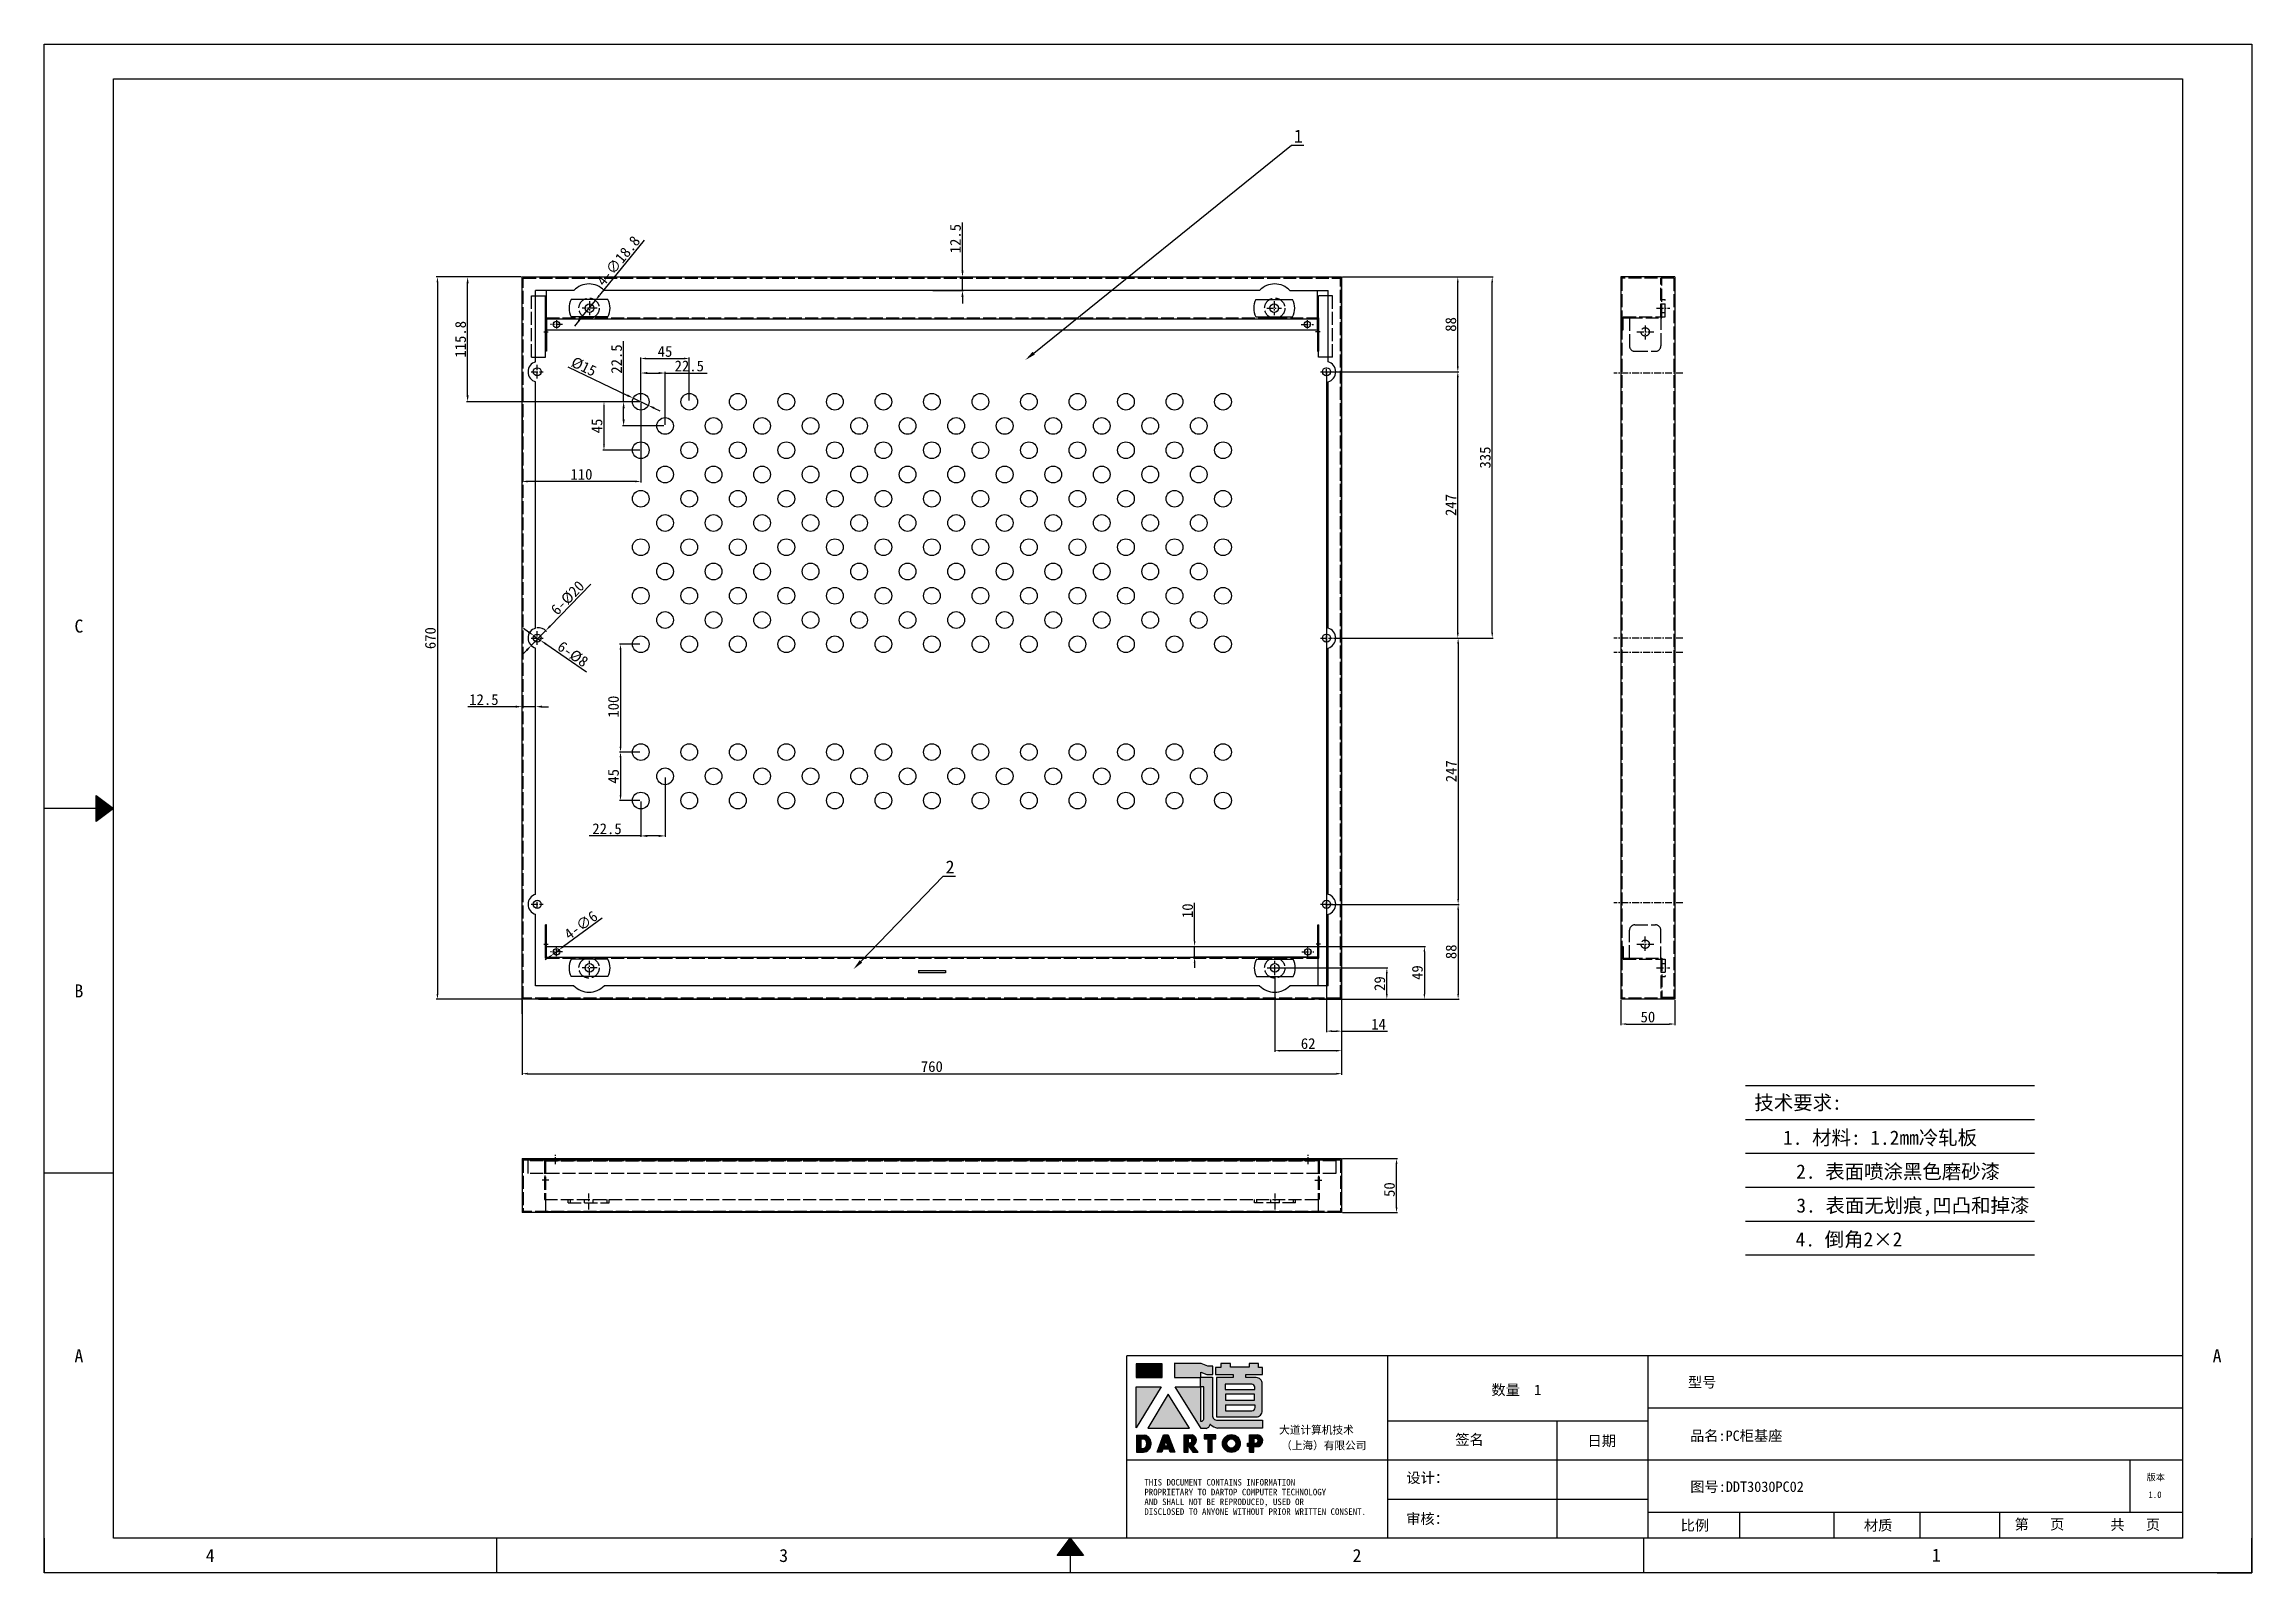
# Model space of a CAD drawing. Header units: millimetres. Extents: x 12436 to 30221, y 8547 to 23793.
# Drawn here: x 12488 to 14535, y 8547 to 9965 of the extents above; entities that cross this region are included whole.
import ezdxf
from ezdxf import colors
from ezdxf.entities.mleader import LeaderData, LeaderLine
from ezdxf.enums import TextEntityAlignment as Align
from ezdxf.math import Vec2, Vec3

# ---------------------------------------------------------------- set-up
doc = ezdxf.new("R2010")
doc.units = ezdxf.units.MM
doc.header["$PDSIZE"] = -1
for name, pattern in [('ACAD_ISO02W100', [15, 12, -3]), ('CENTER', [10.16, 6.35, -1.27, 1.27, -1.27]), ('DOT', [0.25, 0, -0.25])]:
    doc.linetypes.add(name, pattern=pattern)
for name, color, linetype in [('4', 7, 'Continuous'), ('FORMAT', 7, 'Continuous'), ('print', 30, 'Continuous')]:
    doc.layers.add(name, color=color, linetype=linetype)
doc.styles.add('Dartop', font='SIMFANG.TTF')
doc.styles.add('HZ', font='SimSun.ttf')
doc.styles.add('hzHT', font='SIMHEI.TTF')
doc.dimstyles.new('0', dxfattribs={"dimtxt": 10, "dimasz": 5, "dimexe": 1, "dimexo": 1, "dimgap": 1.524, "dimtad": 1, "dimdec": 0, "dimzin": 0, "dimdsep": 46, "dimtxsty": 'Standard', "dimcen": 2.5, "dimclrd": 4, "dimclre": 4, "dimclrt": 4, "dimadec": 0, "dimazin": 0, "dimtfac": 1, "dimtdec": 0, "dimtmove": 0, "dimatfit": 3, "dimfxl": 1, "dimtzin": 0, "dimarcsym": 0})
doc.dimstyles.new('副本 ISO-25', dxfattribs={"dimtxt": 10, "dimasz": 6, "dimexe": 1, "dimexo": 1, "dimgap": 1.524, "dimtad": 1, "dimdec": 1, "dimzin": 0, "dimdsep": 46, "dimtxsty": 'Standard', "dimcen": 2.5, "dimclrd": 4, "dimclre": 4, "dimclrt": 4, "dimadec": 0, "dimazin": 0, "dimtfac": 1, "dimtdec": 1, "dimtmove": 0, "dimatfit": 3, "dimfxl": 1, "dimtzin": 0, "dimarcsym": 0})

msp = doc.modelspace()

# ---------------------------------------------------------------- texts
at = {"color": 0}
for s, height, style, p in [('C', 12.086, 'Dartop', (12520.101, 9425.044)), ('B', 12.086, 'Dartop', (12520.101, 9086.625)), ('A', 12.086, 'Dartop', (12520.101, 8748.205)), ('A', 12.086, 'Dartop', (14503.209, 8748.205)), ('数量  1', 9.6691, 'hzHT', (13853.271, 8716.51)), ('型号', 9.6691, 'hzHT', (14025.601, 8723.61)), ('签名', 9.6691, 'hzHT', (13809.837, 8670.43)), ('日期', 9.6691, 'hzHT', (13932.527, 8669.24)), ('品名:PC柜基座  ', 9.6691, 'hzHT', (14063.776, 8673.973)), ('图号:DDT3030PC02', 9.66913, 'hzHT', (14067.273, 8626.711)), ('版本', 6.0432, 'hzHT', (14446.34, 8635.47)), ('1.0', 6.0432, 'Dartop', (14445.613, 8619.32)), ('比例', 9.6691, 'hzHT', (14018.859, 8590.83)), ('材质', 9.6691, 'hzHT', (14188.858, 8590.83)), ('第   页', 9.6691, 'hzHT', (14338.433, 8591.833)), ('共   页', 9.6691, 'hzHT', (14427.252, 8591.481)), ('4', 12.086, 'Dartop', (12641.901, 8562.88)), ('3', 12.086, 'Dartop', (13173.703, 8562.88)), ('2', 12.086, 'Dartop', (13705.505, 8562.88)), ('1', 12.086, 'Dartop', (14242.817, 8563.263))]:
    msp.add_text(s, height=height, dxfattribs=dict(at, style=style)).set_placement(p, align=Align.MIDDLE_CENTER)
at = {"style": 'HZ'}
for s, height, p in [('技术要求:', 13.2088, (14114.562, 8983.011)), ('     1. 材料: 1.2mm冷轧板      ', 13.20883, (14195.126, 8950.475)), ('    2. 表面喷涂黑色磨砂漆', 13.20883, (14189.366, 8919.025)), ('3. 表面无划痕,凹凸和掉漆', 13.20883, (14221.08, 8887.575)), ('4. 倒角2×2         ', 13.20883, (14202.219, 8856.126))]:
    msp.add_text(s, height=height, dxfattribs=at).set_placement(p, align=Align.MIDDLE_CENTER)
at = {"color": 0, "style": 'hzHT'}
for s, height, p in [('设计：', 9.6691, (13751.263, 8630.145)), ('THIS DOCUMENT CONTAINS INFORMATION', 6.04321, (13508.294, 8627.764)), ('PROPRIETARY TO DARTOP COMPUTER TECHNOLOGY', 6.04321, (13508.294, 8618.7)), ('AND SHALL NOT BE REPRODUCED, USED OR', 6.04321, (13508.294, 8609.635)), ('DISCLOSED TO ANYONE WITHOUT PRIOR WRITTEN CONSENT.', 6.04321, (13508.294, 8600.57)), ('审核：', 9.6691, (13751.119, 8592.07))]:
    msp.add_text(s, height=height, dxfattribs=at).set_placement(p)
at = {"layer": '4', "color": 0, "style": 'hzHT'}
for s, p in [('大道计算机技术', (13633.284, 8675.764)), ('（上海）有限公司', (13635.109, 8661.311))]:
    msp.add_text(s, height=7.2518, dxfattribs=at).set_placement(p)

# ---------------------------------------------------------------- blocks, each defined once
blk = doc.blocks.new('*D161')
at = {"color": 4, "lineweight": -2}
for p, q in [((12925.2, 9350.3), (12880.8, 9350.3)), ((12931.2, 9327.1), (12931.2, 9351.3)), ((12943.7, 9350.3), (12931.2, 9350.3)), ((12943.7, 9314.6), (12943.7, 9351.3)), ((12949.7, 9350.3), (12955.7, 9350.3))]:
    blk.add_line(p, q, dxfattribs=at)
at = {"color": 4}
for points in [[(12925.2, 9351.3), (12925.2, 9349.3), (12931.2, 9350.3)], [(12949.7, 9351.3), (12949.7, 9349.3), (12943.7, 9350.3)]]:
    blk.add_solid(points, dxfattribs=at)
at = {"layer": 'Defpoints', "color": 0}
for p in [(12943.7, 9350.3), (12931.2, 9326.1), (12943.7, 9313.6)]:
    blk.add_point(p, dxfattribs=at)
at = {"color": 4, "insert": (12895.7, 9356.8), "char_height": 10, "attachment_point": 5}
blk.add_mtext('12.5', dxfattribs=at)
blk = doc.blocks.new('*D148')
at = {"color": 4, "lineweight": -2}
for p, q in [((13339.6, 9754.9), (13339.6, 9799.3)), ((13312.2, 9748.9), (13340.6, 9748.9)), ((13339.6, 9736.4), (13339.6, 9748.9)), ((13312.2, 9736.4), (13340.6, 9736.4)), ((13339.6, 9730.4), (13339.6, 9724.4))]:
    blk.add_line(p, q, dxfattribs=at)
at = {"color": 4}
for points in [[(13338.6, 9754.9), (13340.6, 9754.9), (13339.6, 9748.9)], [(13338.6, 9730.4), (13340.6, 9730.4), (13339.6, 9736.4)]]:
    blk.add_solid(points, dxfattribs=at)
at = {"layer": 'Defpoints', "color": 0}
for p in [(13311.2, 9748.9), (13339.6, 9748.9), (13311.2, 9736.4)]:
    blk.add_point(p, dxfattribs=at)
at = {"color": 4, "insert": (13333.1, 9784.5), "char_height": 10, "attachment_point": 5, "rotation": 90}
blk.add_mtext('12.5', dxfattribs=at)
blk = doc.blocks.new('*D149')
at = {"color": 4, "lineweight": -2}
for p, q in [((13629.2, 9100.3), (13629.2, 9030.2)), ((13691.2, 9077.9), (13691.2, 9030.2)), ((13634.2, 9031.2), (13686.2, 9031.2))]:
    blk.add_line(p, q, dxfattribs=at)
at = {"color": 4}
for points in [[(13634.2, 9032), (13634.2, 9030.3), (13629.2, 9031.2)], [(13686.2, 9032), (13686.2, 9030.3), (13691.2, 9031.2)]]:
    blk.add_solid(points, dxfattribs=at)
at = {"layer": 'Defpoints', "color": 0}
for p in [(13629.2, 9101.3), (13691.2, 9078.9), (13691.2, 9031.2)]:
    blk.add_point(p, dxfattribs=at)
at = {"color": 4, "insert": (13660.2, 9037.7), "char_height": 10, "attachment_point": 5}
blk.add_mtext('62', dxfattribs=at)
blk = doc.blocks.new('*D162')
at = {"color": 4, "lineweight": -2}
for p, q in [((13630.2, 9107.9), (13734.2, 9107.9)), ((13733.2, 9083.9), (13733.2, 9102.9)), ((13692.2, 9078.9), (13734.2, 9078.9))]:
    blk.add_line(p, q, dxfattribs=at)
at = {"color": 4}
for points in [[(13732.3, 9102.9), (13734, 9102.9), (13733.2, 9107.9)], [(13732.3, 9083.9), (13734, 9083.9), (13733.2, 9078.9)]]:
    blk.add_solid(points, dxfattribs=at)
at = {"layer": 'Defpoints', "color": 0}
for p in [(13629.2, 9107.9), (13733.2, 9107.9), (13691.2, 9078.9)]:
    blk.add_point(p, dxfattribs=at)
at = {"color": 4, "insert": (13726.6, 9093.4), "char_height": 10, "attachment_point": 5, "rotation": 90}
blk.add_mtext('29', dxfattribs=at)
blk = doc.blocks.new('*D150')
at = {"color": 4, "lineweight": -2}
for p, q in [((13670.2, 9127.9), (13769, 9127.9)), ((13768, 9122.9), (13768, 9083.9)), ((13670.2, 9078.9), (13769, 9078.9))]:
    blk.add_line(p, q, dxfattribs=at)
at = {"color": 4}
for points in [[(13767.2, 9122.9), (13768.8, 9122.9), (13768, 9127.9)], [(13767.2, 9083.9), (13768.8, 9083.9), (13768, 9078.9)]]:
    blk.add_solid(points, dxfattribs=at)
at = {"layer": 'Defpoints', "color": 0}
for p in [(13669.2, 9127.9), (13669.2, 9078.9), (13768, 9078.9)]:
    blk.add_point(p, dxfattribs=at)
at = {"color": 4, "insert": (13761.5, 9103.6), "char_height": 10, "attachment_point": 5, "rotation": 90}
blk.add_mtext('49', dxfattribs=at)
blk = doc.blocks.new('*D151')
at = {"color": 4, "lineweight": -2}
for p, q in [((13554.9, 9132.9), (13554.9, 9168.3)), ((13668.2, 9117.9), (13553.9, 9117.9)), ((13554.9, 9117.9), (13554.9, 9127.9)), ((13554.9, 9112.9), (13554.9, 9107.9))]:
    blk.add_line(p, q, dxfattribs=at)
at = {"color": 4}
for points in [[(13554.1, 9132.9), (13555.7, 9132.9), (13554.9, 9127.9)], [(13554.1, 9112.9), (13555.7, 9112.9), (13554.9, 9117.9)]]:
    blk.add_solid(points, dxfattribs=at)
at = {"layer": 'Defpoints', "color": 0}
for p in [(13554.9, 9127.9), (13554.9, 9127.9), (13669.2, 9117.9)]:
    blk.add_point(p, dxfattribs=at)
at = {"color": 4, "insert": (13548.4, 9161), "char_height": 10, "attachment_point": 5, "rotation": 90}
blk.add_mtext('10', dxfattribs=at)
blk = doc.blocks.new('*D163')
at = {"color": 4, "lineweight": -2}
for p, q in [((13692.2, 8931), (13743.2, 8931)), ((13742.2, 8886), (13742.2, 8926)), ((13692.2, 8881), (13743.2, 8881))]:
    blk.add_line(p, q, dxfattribs=at)
at = {"color": 4}
for points in [[(13741.3, 8926), (13743, 8926), (13742.2, 8931)], [(13741.3, 8886), (13743, 8886), (13742.2, 8881)]]:
    blk.add_solid(points, dxfattribs=at)
at = {"layer": 'Defpoints', "color": 0}
for p in [(13691.2, 8931), (13742.2, 8931), (13691.2, 8881)]:
    blk.add_point(p, dxfattribs=at)
at = {"color": 4, "insert": (13735.6, 8902.3), "char_height": 10, "attachment_point": 5, "rotation": 90}
blk.add_mtext('50', dxfattribs=at)
blk = doc.blocks.new('*D152')
at = {"color": 4, "lineweight": -2}
for p, q in [((13950.3, 9077.9), (13950.3, 9054.9)), ((14000.3, 9077.9), (14000.3, 9054.9)), ((13955.3, 9055.9), (13995.3, 9055.9))]:
    blk.add_line(p, q, dxfattribs=at)
at = {"color": 4}
for points in [[(13955.3, 9056.7), (13955.3, 9055.1), (13950.3, 9055.9)], [(13995.3, 9056.7), (13995.3, 9055.1), (14000.3, 9055.9)]]:
    blk.add_solid(points, dxfattribs=at)
at = {"layer": 'Defpoints', "color": 0}
for p in [(13950.3, 9078.9), (14000.3, 9078.9), (14000.3, 9055.9)]:
    blk.add_point(p, dxfattribs=at)
at = {"color": 4, "insert": (13975.3, 9062.4), "char_height": 10, "attachment_point": 5}
blk.add_mtext('50', dxfattribs=at)
blk = doc.blocks.new('*D153')
at = {"color": 4, "lineweight": -2}
for p, q in [((12931.2, 9077.9), (12931.2, 9008.8)), ((13691.2, 9077.9), (13691.2, 9008.8)), ((12936.2, 9009.8), (13686.2, 9009.8))]:
    blk.add_line(p, q, dxfattribs=at)
at = {"color": 4}
for points in [[(12936.2, 9010.7), (12936.2, 9009), (12931.2, 9009.8)], [(13686.2, 9010.7), (13686.2, 9009), (13691.2, 9009.8)]]:
    blk.add_solid(points, dxfattribs=at)
at = {"layer": 'Defpoints', "color": 0}
for p in [(12931.2, 9078.9), (13691.2, 9078.9), (13691.2, 9009.8)]:
    blk.add_point(p, dxfattribs=at)
at = {"color": 4, "insert": (13311.2, 9016.4), "char_height": 10, "attachment_point": 5}
blk.add_mtext('760', dxfattribs=at)
blk = doc.blocks.new('*D164')
at = {"color": 4, "lineweight": -2}
for p, q in [((12930.2, 9748.9), (12851.6, 9748.9)), ((12852.6, 9743.9), (12852.6, 9083.9)), ((12930.2, 9078.9), (12851.6, 9078.9))]:
    blk.add_line(p, q, dxfattribs=at)
at = {"color": 4}
for points in [[(12851.8, 9743.9), (12853.5, 9743.9), (12852.6, 9748.9)], [(12851.8, 9083.9), (12853.5, 9083.9), (12852.6, 9078.9)]]:
    blk.add_solid(points, dxfattribs=at)
at = {"layer": 'Defpoints', "color": 0}
for p in [(12931.2, 9748.9), (12852.6, 9078.9), (12931.2, 9078.9)]:
    blk.add_point(p, dxfattribs=at)
at = {"color": 4, "insert": (12846.1, 9413.9), "char_height": 10, "attachment_point": 5, "rotation": 90}
blk.add_mtext('670', dxfattribs=at)
blk = doc.blocks.new('*D154')
at = {"layer": 'Defpoints', "color": 0}
for p in [(12880.6, 9748.9), (12931.2, 9748.9), (13041.2, 9633.2)]:
    blk.add_point(p, dxfattribs=at)
at = {"layer": 'FORMAT', "color": 4, "lineweight": -2}
for p, q in [((12930.2, 9748.9), (12879.6, 9748.9)), ((12880.6, 9639.2), (12880.6, 9742.9)), ((13040.2, 9633.2), (12879.6, 9633.2))]:
    blk.add_line(p, q, dxfattribs=at)
at = {"layer": 'FORMAT', "color": 4}
for points in [[(12879.6, 9742.9), (12881.6, 9742.9), (12880.6, 9748.9)], [(12879.6, 9639.2), (12881.6, 9639.2), (12880.6, 9633.2)]]:
    blk.add_solid(points, dxfattribs=at)
at = {"layer": 'FORMAT', "color": 4, "insert": (12874.1, 9691.1), "char_height": 10, "attachment_point": 5, "rotation": 90}
blk.add_mtext('115.8', dxfattribs=at)
blk = doc.blocks.new('*D155')
at = {"color": 4, "lineweight": -2}
for p, q in [((13041.2, 9632.2), (13041.2, 9558.2)), ((12931.2, 9618.7), (12931.2, 9558.2)), ((13036.2, 9559.2), (12936.2, 9559.2))]:
    blk.add_line(p, q, dxfattribs=at)
at = {"color": 4}
for points in [[(12936.2, 9560.1), (12936.2, 9558.4), (12931.2, 9559.2)], [(13036.2, 9560.1), (13036.2, 9558.4), (13041.2, 9559.2)]]:
    blk.add_solid(points, dxfattribs=at)
at = {"layer": 'Defpoints', "color": 0}
for p in [(13041.2, 9633.2), (12931.2, 9619.7), (12931.2, 9559.2)]:
    blk.add_point(p, dxfattribs=at)
at = {"color": 4, "insert": (12986.2, 9565.8), "char_height": 10, "attachment_point": 5}
blk.add_mtext('110', dxfattribs=at)
blk = doc.blocks.new('*D188')
at = {"color": 4, "lineweight": -2}
for p, q in [((13692.2, 9748.9), (13800, 9748.9)), ((13799, 9665.9), (13799, 9743.9)), ((13678.2, 9660.9), (13800, 9660.9))]:
    blk.add_line(p, q, dxfattribs=at)
at = {"color": 4}
for points in [[(13798.1, 9743.9), (13799.8, 9743.9), (13799, 9748.9)], [(13798.1, 9665.9), (13799.8, 9665.9), (13799, 9660.9)]]:
    blk.add_solid(points, dxfattribs=at)
at = {"layer": 'Defpoints', "color": 0}
for p in [(13691.2, 9748.9), (13799, 9748.9), (13677.2, 9660.9)]:
    blk.add_point(p, dxfattribs=at)
at = {"color": 4, "insert": (13792.5, 9704.9), "char_height": 10, "attachment_point": 5, "rotation": 90}
blk.add_mtext('88', dxfattribs=at)
blk = doc.blocks.new('*D157')
at = {"color": 4, "lineweight": -2}
for p, q in [((13679.1, 9660.9), (13800, 9660.9)), ((13799, 9418.9), (13799, 9655.9)), ((13683.8, 9413.9), (13800, 9413.9))]:
    blk.add_line(p, q, dxfattribs=at)
at = {"color": 4}
for points in [[(13798.1, 9655.9), (13799.8, 9655.9), (13799, 9660.9)], [(13798.1, 9418.9), (13799.8, 9418.9), (13799, 9413.9)]]:
    blk.add_solid(points, dxfattribs=at)
at = {"layer": 'Defpoints', "color": 0}
for p in [(13678.1, 9660.9), (13799, 9660.9), (13682.8, 9413.9)]:
    blk.add_point(p, dxfattribs=at)
at = {"color": 4, "insert": (13792.5, 9537.4), "char_height": 10, "attachment_point": 5, "rotation": 90}
blk.add_mtext('247', dxfattribs=at)
blk = doc.blocks.new('*D158')
at = {"color": 4, "lineweight": -2}
for p, q in [((13678.2, 9166.9), (13800.3, 9166.9)), ((13799.3, 9161.9), (13799.3, 9083.9)), ((13692.2, 9078.9), (13800.3, 9078.9))]:
    blk.add_line(p, q, dxfattribs=at)
at = {"color": 4}
for points in [[(13798.5, 9161.9), (13800.1, 9161.9), (13799.3, 9166.9)], [(13798.5, 9083.9), (13800.1, 9083.9), (13799.3, 9078.9)]]:
    blk.add_solid(points, dxfattribs=at)
at = {"layer": 'Defpoints', "color": 0}
for p in [(13677.2, 9166.9), (13691.2, 9078.9), (13799.3, 9078.9)]:
    blk.add_point(p, dxfattribs=at)
at = {"color": 4, "insert": (13792.8, 9122.9), "char_height": 10, "attachment_point": 5, "rotation": 90}
blk.add_mtext('88', dxfattribs=at)
blk = doc.blocks.new('*D159')
at = {"color": 4, "lineweight": -2}
for p, q in [((13719.2, 9413.9), (13800.3, 9413.9)), ((13799.3, 9408.9), (13799.3, 9171.9)), ((13796.7, 9166.9), (13800.3, 9166.9))]:
    blk.add_line(p, q, dxfattribs=at)
at = {"color": 4}
for points in [[(13798.5, 9408.9), (13800.1, 9408.9), (13799.3, 9413.9)], [(13798.5, 9171.9), (13800.1, 9171.9), (13799.3, 9166.9)]]:
    blk.add_solid(points, dxfattribs=at)
at = {"layer": 'Defpoints', "color": 0}
for p in [(13718.2, 9413.9), (13795.7, 9166.9), (13799.3, 9166.9)]:
    blk.add_point(p, dxfattribs=at)
at = {"color": 4, "insert": (13792.8, 9290.4), "char_height": 10, "attachment_point": 5, "rotation": 90}
blk.add_mtext('247', dxfattribs=at)
blk = doc.blocks.new('*D160')
at = {"color": 4, "lineweight": -2}
for p, q in [((13692.2, 9748.9), (13831.9, 9748.9)), ((13830.9, 9418.9), (13830.9, 9743.9)), ((13683.8, 9413.9), (13831.9, 9413.9))]:
    blk.add_line(p, q, dxfattribs=at)
at = {"color": 4}
for points in [[(13830.1, 9743.9), (13831.7, 9743.9), (13830.9, 9748.9)], [(13830.1, 9418.9), (13831.7, 9418.9), (13830.9, 9413.9)]]:
    blk.add_solid(points, dxfattribs=at)
at = {"layer": 'Defpoints', "color": 0}
for p in [(13691.2, 9748.9), (13830.9, 9748.9), (13682.8, 9413.9)]:
    blk.add_point(p, dxfattribs=at)
at = {"color": 4, "insert": (13824.4, 9581.4), "char_height": 10, "attachment_point": 5, "rotation": 90}
blk.add_mtext('335', dxfattribs=at)
blk = doc.blocks.new('*D189')
at = {"color": 4, "lineweight": -2}
for p, q in [((13677.2, 9659.9), (13677.2, 9048.3)), ((13691.2, 9077.9), (13691.2, 9048.3)), ((13682.2, 9049.3), (13686.2, 9049.3)), ((13691.2, 9049.3), (13733.7, 9049.3))]:
    blk.add_line(p, q, dxfattribs=at)
at = {"color": 4}
for points in [[(13682.2, 9050.1), (13682.2, 9048.5), (13677.2, 9049.3)], [(13686.2, 9050.1), (13686.2, 9048.5), (13691.2, 9049.3)]]:
    blk.add_solid(points, dxfattribs=at)
at = {"layer": 'Defpoints', "color": 0}
for p in [(13677.2, 9660.9), (13691.2, 9078.9), (13691.2, 9049.3)]:
    blk.add_point(p, dxfattribs=at)
at = {"color": 4, "insert": (13725.5, 9055.8), "char_height": 10, "attachment_point": 5}
blk.add_mtext('14', dxfattribs=at)
blk = doc.blocks.new('*U14')
at = {"color": 254, "linetype": 'Continuous', "extrusion": (0, 0, -1)}
for points in [[(-17, 0.333), (-16.812, 0.25), (-17, 0.5)], [(-17, 0.333), (-17.188, 0.25), (-16.812, 0.25)], [(-17, 0.333), (-17, 0.5), (-17.188, 0.25)]]:
    blk.add_solid(points, dxfattribs=at)
blk = doc.blocks.new('*U13')
at = {"color": 254, "linetype": 'Continuous', "extrusion": (0, 0, -1)}
for points in [[(-0.833, 11), (-0.75, 10.812), (-0.75, 11.188)], [(-0.833, 11), (-0.75, 11.188), (-1, 11)], [(-0.833, 11), (-1, 11), (-0.75, 10.812)]]:
    blk.add_solid(points, dxfattribs=at)
blk = doc.blocks.new('dadao')
for p, q in [((48, 19.2), (44.9, 10.4)), ((44.9, 10.4), (51.2, 10.4)), ((51.2, 10.4), (48, 19.2))]:
    blk.add_line(p, q)
for points in [[(41.8, 121.6), (41.8, 143.7), (-0.4, 143.7), (-0.4, 121.6), (41.8, 121.6)], [(104.8, 122), (104.8, 130.3), (114.1, 126.3), (124.2, 126.3), (124.2, 139.6), (115.9, 139.6), (105.1, 143.9), (61.5, 143.9)], [(61.7, 144), (61.7, 121.3), (103.9, 121.3)], [(113.4, 38.7), (105.1, 38.7), (63, 106.5), (103.9, 106.5), (103.9, 120.9), (103.9, 121.3)], [(109.7, 53.6), (109.7, 106.2), (104.3, 106.2), (104.3, 50.4), (106.6, 50.4)], [(144.6, 94.4), (144.6, 84.8), (192, 84.8), (192, 94.1), (144.9, 94.1)], [(120.2, 45), (119.5, 45), (119.5, 44.6)], [(0, 28), (0, 0), (11.8, 0)], [(0.1, 28), (14, 28)], [(7.1, 21.8), (7.1, 6.1), (12, 6.1)], [(7.1, 21.8), (11.4, 21.8)], [(76.8, 28.2), (76.8, 0), (84.1, 0), (84.1, 11.1), (91.6, -0.1), (100.3, -0.1), (91.7, 11.1)], [(76.8, 28.2), (90.6, 28.2)], [(84, 22.7), (84, 15.3), (87.2, 15.3)], [(84, 22.7), (87.3, 22.7)], [(183.7, 0), (183.7, 9.6), (180.6, 9.6), (180.6, 14.9), (183.8, 14.9), (183.8, 28.1), (196.1, 28.1), (196.5, 28.1)], [(183.7, 0), (190.9, 0), (190.9, 9.6), (198.8, 9.6)], [(194.9, 22.3), (190.8, 22.3), (190.8, 15), (194.4, 15)]]:
    blk.add_lwpolyline(points)
blk.add_lwpolyline([(137.1, 144.2), (137.1, 137.9), (128.3, 137.9), (128.3, 126.5), (157.3, 126.5), (157.3, 121.5), (130.3, 121.5), (130.3, 57.5), (194.4, 57.5, 0.414214), (204.4, 67.5), (204.4, 111.3, 0.414214), (194.4, 121.3), (177.5, 121.3), (177.5, 126.3), (204.7, 126.3), (204.7, 137.7), (198.2, 137.7), (198.2, 143.9), (183.3, 143.9), (183.3, 138), (153, 138), (153, 144.2), (137.1, 144.2)], format="xyb", close=True)
for points in [[(104.8, 122), (123.4, 122), (123.4, 60, 0.414214), (131.4, 52), (204.8, 52), (204.8, 39.1), (131.7, 39.1)], [(144.3, 110.8), (144.3, 101.8), (192.3, 101.8), (192.3, 105.5, 0.414214), (187.3, 110.5), (144.3, 110.5)], [(144.6, 77), (144.6, 67.5), (187.6, 67.5, 0.414214), (192.6, 72.5), (192.6, 76.4), (144.6, 76.4)]]:
    blk.add_lwpolyline(points, format="xyb")
for points in [[(-0.3, 106.2), (40.4, 106.2), (-0.3, 39.7), (-0.3, 106.2)], [(51.7, 94.1), (18.4, 39.3), (86.2, 39.3)], [(43.8, 28.2), (51.8, 28.2), (62.6, -0.1), (55, -0.1), (53.2, 5), (42.9, 5), (41.1, 0), (33.6, 0)], [(110, 28.1), (110, 21.9), (116, 21.9), (116, -0.1), (123.2, -0.1), (123.2, 22), (129.2, 22), (129.2, 28.1), (110, 28.1)]]:
    blk.add_lwpolyline(points, close=True)
for radius in [14.5, 7.44]:
    blk.add_circle((154.2, 14.2), radius)
for centre, radius, start, end in [((99.2, 60.7), 12.6, 305.6399, 325.969), ((111.6, 46.7), 8.19, 282.9811, 347.6627), ((136, 61.7), 22.9, 226.7358, 259.3209), ((8.5, 13.9), 8.49, 294.2143, 69.7177), ((9.6, 14.2), 14.4, 278.6604, 72.3203), ((86.4, 19), 3.8, 282.527, 76.7196), ((88.6, 19.4), 8.95, 290.6073, 77.2124), ((193.7, 18.7), 3.8, 280.9891, 72.5513), ((195.7, 18.6), 9.51, 288.8959, 85.2442)]:
    blk.add_arc(centre, radius, start, end)
blk = doc.blocks.new('*D190')
at = {"layer": 'Defpoints', "color": 0}
for p in [(12953, 9420.8), (12939.6, 9407)]:
    blk.add_point(p, dxfattribs=at)
at = {"layer": 'FORMAT', "color": 4, "lineweight": -2}
for p, q in [((12994.8, 9464), (12957.2, 9425.1)), ((12939.6, 9407), (12953, 9420.8)), ((12935.5, 9402.7), (12931.3, 9398.4))]:
    blk.add_line(p, q, dxfattribs=at)
blk.add_arc((12946.3, 9413.9), 9.61, 39.9226, 99.8052, dxfattribs=at)
at = {"layer": 'FORMAT', "color": 4}
for points in [[(12956.5, 9425.8), (12957.9, 9424.5), (12953, 9420.8)], [(12934.7, 9403.4), (12936.2, 9402), (12939.6, 9407)]]:
    blk.add_solid(points, dxfattribs=at)
at = {"layer": 'FORMAT', "color": 4, "insert": (12973.4, 9451.2), "char_height": 10, "attachment_point": 5, "rotation": 45.8837}
blk.add_mtext('6-%%C20', dxfattribs=at)
blk = doc.blocks.new('*D191')
at = {"layer": 'Defpoints', "color": 0}
for p in [(12942.1, 9416.1), (12948.3, 9411.8)]:
    blk.add_point(p, dxfattribs=at)
at = {"layer": 'FORMAT', "color": 4, "lineweight": -2}
for p, q in [((12937.2, 9419.5), (12932.3, 9422.9)), ((12942.1, 9416.1), (12948.3, 9411.8)), ((12990.8, 9382.3), (12953.2, 9408.4))]:
    blk.add_line(p, q, dxfattribs=at)
at = {"layer": 'FORMAT', "color": 4}
for points in [[(12937.8, 9420.3), (12936.6, 9418.7), (12942.1, 9416.1)], [(12953.8, 9409.2), (12952.7, 9407.6), (12948.3, 9411.8)]]:
    blk.add_solid(points, dxfattribs=at)
at = {"layer": 'FORMAT', "color": 4, "insert": (12978.2, 9399), "char_height": 10, "attachment_point": 5, "rotation": 325.2462}
blk.add_mtext('6-%%C8', dxfattribs=at)
blk = doc.blocks.new('*D192')
at = {"color": 4, "lineweight": -2}
for p, q in [((13041.2, 9634.2), (13041.2, 9674.3)), ((13046.2, 9673.3), (13081.2, 9673.3)), ((13086.2, 9634.2), (13086.2, 9674.3))]:
    blk.add_line(p, q, dxfattribs=at)
at = {"color": 4}
for points in [[(13046.2, 9674.1), (13046.2, 9672.4), (13041.2, 9673.3)], [(13081.2, 9674.1), (13081.2, 9672.4), (13086.2, 9673.3)]]:
    blk.add_solid(points, dxfattribs=at)
at = {"layer": 'Defpoints', "color": 0}
for p in [(13086.2, 9673.3), (13041.2, 9633.2), (13086.2, 9633.2)]:
    blk.add_point(p, dxfattribs=at)
at = {"color": 4, "insert": (13063.7, 9679.8), "char_height": 10, "attachment_point": 5}
blk.add_mtext('45', dxfattribs=at)
blk = doc.blocks.new('*D193')
at = {"color": 4, "lineweight": -2}
for p, q in [((13040.2, 9633.2), (13006.1, 9633.2)), ((13007.1, 9628.2), (13007.1, 9593.2)), ((13040.2, 9588.2), (13006.1, 9588.2))]:
    blk.add_line(p, q, dxfattribs=at)
at = {"color": 4}
for points in [[(13006.3, 9628.2), (13007.9, 9628.2), (13007.1, 9633.2)], [(13006.3, 9593.2), (13007.9, 9593.2), (13007.1, 9588.2)]]:
    blk.add_solid(points, dxfattribs=at)
at = {"layer": 'Defpoints', "color": 0}
for p in [(13041.2, 9633.2), (13007.1, 9588.2), (13041.2, 9588.2)]:
    blk.add_point(p, dxfattribs=at)
at = {"color": 4, "insert": (13000.6, 9610.7), "char_height": 10, "attachment_point": 5, "rotation": 90}
blk.add_mtext('45', dxfattribs=at)
blk = doc.blocks.new('*D194')
at = {"layer": 'Defpoints', "color": 0}
for p in [(13034.2, 9636.5), (13048.2, 9629.8)]:
    blk.add_point(p, dxfattribs=at)
at = {"layer": 'FORMAT', "color": 4, "lineweight": -2}
for p, q in [((12973.7, 9665.5), (13028.8, 9639.1)), ((13048.2, 9629.8), (13034.2, 9636.5)), ((13053.6, 9627.3), (13059, 9624.7))]:
    blk.add_line(p, q, dxfattribs=at)
at = {"layer": 'FORMAT', "color": 4}
for points in [[(13029.2, 9640), (13028.4, 9638.2), (13034.2, 9636.5)], [(13054.1, 9628.2), (13053.2, 9626.4), (13048.2, 9629.8)]]:
    blk.add_solid(points, dxfattribs=at)
at = {"layer": 'FORMAT', "color": 4, "insert": (12988.4, 9665.7), "char_height": 10, "attachment_point": 5, "rotation": 334.4323}
blk.add_mtext('%%C15', dxfattribs=at)
blk = doc.blocks.new('*D210')
at = {"color": 4, "lineweight": -2}
for p, q in [((13005.5, 9154.1), (12969.5, 9127.7)), ((12956.6, 9118.2), (12952.5, 9115.3)), ((12960.6, 9121.2), (12965.4, 9124.7))]:
    blk.add_line(p, q, dxfattribs=at)
at = {"color": 4}
for points in [[(12956.1, 9118.9), (12957.1, 9117.5), (12960.6, 9121.2)], [(12969, 9128.3), (12970, 9127), (12965.4, 9124.7)]]:
    blk.add_solid(points, dxfattribs=at)
at = {"layer": 'Defpoints', "color": 0}
for p in [(12960.6, 9121.2), (12965.4, 9124.7)]:
    blk.add_point(p, dxfattribs=at)
at = {"color": 4, "insert": (12985.7, 9147.6), "char_height": 10, "attachment_point": 5, "rotation": 36.2357}
blk.add_mtext('4-∅6', dxfattribs=at)
blk = doc.blocks.new('*D211')
at = {"layer": 'Defpoints', "color": 0}
for p in [(12999.1, 9727.2), (12987.3, 9712.6)]:
    blk.add_point(p, dxfattribs=at)
at = {"layer": 'FORMAT', "color": 4, "lineweight": -2}
for p, q in [((13044.3, 9783), (13002.9, 9731.9)), ((12987.3, 9712.6), (12999.1, 9727.2)), ((12983.5, 9708), (12979.8, 9703.3))]:
    blk.add_line(p, q, dxfattribs=at)
at = {"layer": 'FORMAT', "color": 4}
for points in [[(13002.1, 9732.5), (13003.7, 9731.3), (12999.1, 9727.2)], [(12982.8, 9708.6), (12984.3, 9707.3), (12987.3, 9712.6)]]:
    blk.add_solid(points, dxfattribs=at)
at = {"layer": 'FORMAT', "color": 4, "insert": (13020.4, 9763.9), "char_height": 10, "attachment_point": 5, "rotation": 51.0099}
blk.add_mtext('4-∅18.8', dxfattribs=at)
blk = doc.blocks.new('*D212')
at = {"color": 4, "lineweight": -2}
for p, q in [((13040.2, 9408.2), (13021.4, 9408.2)), ((13022.4, 9403.2), (13022.4, 9313.2)), ((13040.2, 9308.2), (13021.4, 9308.2))]:
    blk.add_line(p, q, dxfattribs=at)
at = {"color": 4}
for points in [[(13021.6, 9403.2), (13023.3, 9403.2), (13022.4, 9408.2)], [(13021.6, 9313.2), (13023.3, 9313.2), (13022.4, 9308.2)]]:
    blk.add_solid(points, dxfattribs=at)
at = {"layer": 'Defpoints', "color": 0}
for p in [(13041.2, 9408.2), (13022.4, 9308.2), (13041.2, 9308.2)]:
    blk.add_point(p, dxfattribs=at)
at = {"color": 4, "insert": (13015.9, 9350.3), "char_height": 10, "attachment_point": 5, "rotation": 90}
blk.add_mtext('100', dxfattribs=at)
blk = doc.blocks.new('*D213')
at = {"layer": 'Defpoints', "color": 0}
for p in [(13025.3, 9633.2), (13041.2, 9633.2), (13063.7, 9610.7)]:
    blk.add_point(p, dxfattribs=at)
at = {"layer": 'FORMAT', "color": 4, "lineweight": -2}
for p, q in [((13025.3, 9633.2), (13025.3, 9689.3)), ((13040.2, 9633.2), (13024.3, 9633.2)), ((13025.3, 9616.7), (13025.3, 9627.2)), ((13062.7, 9610.7), (13024.3, 9610.7))]:
    blk.add_line(p, q, dxfattribs=at)
at = {"layer": 'FORMAT', "color": 4}
for points in [[(13024.3, 9627.2), (13026.3, 9627.2), (13025.3, 9633.2)], [(13024.3, 9616.7), (13026.3, 9616.7), (13025.3, 9610.7)]]:
    blk.add_solid(points, dxfattribs=at)
at = {"layer": 'FORMAT', "color": 4, "insert": (13018.8, 9672.8), "char_height": 10, "attachment_point": 5, "rotation": 90}
blk.add_mtext('22.5', dxfattribs=at)
blk = doc.blocks.new('*D214')
at = {"layer": 'Defpoints', "color": 0}
for p in [(13063.7, 9659.8), (13041.2, 9633.2), (13063.7, 9610.7)]:
    blk.add_point(p, dxfattribs=at)
at = {"layer": 'FORMAT', "color": 4, "lineweight": -2}
for p, q in [((13041.2, 9634.2), (13041.2, 9660.8)), ((13047.2, 9659.8), (13057.7, 9659.8)), ((13063.7, 9611.7), (13063.7, 9660.8)), ((13063.7, 9659.8), (13102.8, 9659.8))]:
    blk.add_line(p, q, dxfattribs=at)
at = {"layer": 'FORMAT', "color": 4}
for points in [[(13047.2, 9660.8), (13047.2, 9658.8), (13041.2, 9659.8)], [(13057.7, 9660.8), (13057.7, 9658.8), (13063.7, 9659.8)]]:
    blk.add_solid(points, dxfattribs=at)
at = {"layer": 'FORMAT', "color": 4, "insert": (13086.2, 9666.3), "char_height": 10, "attachment_point": 5}
blk.add_mtext('22.5', dxfattribs=at)
blk = doc.blocks.new('*D215')
at = {"color": 4, "lineweight": -2}
for p, q in [((13040.2, 9308.2), (13021.4, 9308.2)), ((13022.4, 9303.2), (13022.4, 9268.2)), ((13040.2, 9263.2), (13021.4, 9263.2))]:
    blk.add_line(p, q, dxfattribs=at)
at = {"color": 4}
for points in [[(13021.6, 9303.2), (13023.3, 9303.2), (13022.4, 9308.2)], [(13021.6, 9268.2), (13023.3, 9268.2), (13022.4, 9263.2)]]:
    blk.add_solid(points, dxfattribs=at)
at = {"layer": 'Defpoints', "color": 0}
for p in [(13041.2, 9308.2), (13022.4, 9263.2), (13041.2, 9263.2)]:
    blk.add_point(p, dxfattribs=at)
at = {"color": 4, "insert": (13015.9, 9285.7), "char_height": 10, "attachment_point": 5, "rotation": 90}
blk.add_mtext('45', dxfattribs=at)
blk = doc.blocks.new('*D216')
at = {"layer": 'Defpoints', "color": 0}
for p in [(13063.7, 9285.7), (13041.2, 9263.2), (13063.7, 9230.4)]:
    blk.add_point(p, dxfattribs=at)
at = {"layer": 'FORMAT', "color": 4, "lineweight": -2}
for p, q in [((13063.7, 9284.7), (13063.7, 9229.4)), ((13041.2, 9262.2), (13041.2, 9229.4)), ((13041.2, 9230.4), (12993.4, 9230.4)), ((13057.7, 9230.4), (13047.2, 9230.4))]:
    blk.add_line(p, q, dxfattribs=at)
at = {"layer": 'FORMAT', "color": 4}
for points in [[(13047.2, 9231.4), (13047.2, 9229.4), (13041.2, 9230.4)], [(13057.7, 9231.4), (13057.7, 9229.4), (13063.7, 9230.4)]]:
    blk.add_solid(points, dxfattribs=at)
at = {"layer": 'FORMAT', "color": 4, "insert": (13009.9, 9237), "char_height": 10, "attachment_point": 5}
blk.add_mtext('22.5', dxfattribs=at)

# ---------------------------------------------------------------- dimensions: what is measured, and where the dimension line sits
for base, p1, p2, angle, dimstyle, picture, middle in [((13339.627, 9748.941), (13311.221, 9736.441), (13311.221, 9748.941), 270, '副本 ISO-25', '*D148', (13339.627, 9784.465)), ((13022.449, 9308.191), (13041.221, 9408.191), (13041.221, 9308.191), 90, '0', '*D212', (13022.449, 9350.281)), ((13554.905, 9127.941), (13669.221, 9117.941), (13554.905, 9127.941), 90, '0', '*D151', (13554.905, 9160.965)), ((13768.006, 9078.941), (13669.221, 9127.941), (13669.221, 9078.941), 90, '0', '*D150', (13768.006, 9103.56)), ((13733.156, 9107.941), (13691.221, 9078.941), (13629.221, 9107.941), 90, '0', '*D162', (13733.156, 9093.441)), ((13742.172, 8931.002), (13691.221, 8881.002), (13691.221, 8931.002), 90, '0', '*D163', (13742.172, 8902.261))]:
    dim = msp.add_linear_dim(base=base, p1=p1, p2=p2, angle=angle, dimstyle=dimstyle)
    dim.commit()
    dim.dimension.update_dxf_attribs({"geometry": picture, "text_midpoint": middle, "dimtype": 160})
for base, p1, p2, picture, middle in [((12852.625, 9078.941), (12931.221, 9748.941), (12931.221, 9078.941), '*D164', (12846.101, 9413.941)), ((13798.981, 9748.941), (13677.221, 9660.941), (13691.221, 9748.941), '*D188', (13792.457, 9704.941)), ((13830.89, 9748.941), (13682.82, 9413.941), (13691.221, 9748.941), '*D160', (13824.366, 9581.441)), ((13798.981, 9660.941), (13682.82, 9413.941), (13678.096, 9660.941), '*D157', (13792.457, 9537.441)), ((13007.1, 9588.191), (13041.221, 9633.191), (13041.221, 9588.191), '*D193', (13000.576, 9610.691)), ((13799.315, 9166.941), (13718.231, 9413.941), (13795.686, 9166.941), '*D159', (13792.791, 9290.441)), ((13022.449, 9263.191), (13041.221, 9308.191), (13041.221, 9263.191), '*D215', (13015.925, 9285.691)), ((13799.315, 9078.941), (13677.221, 9166.941), (13691.221, 9078.941), '*D158', (13792.791, 9122.941))]:
    dim = msp.add_linear_dim(base=base, p1=p1, p2=p2, angle=90, dimstyle='0')
    dim.commit()
    dim.dimension.update_dxf_attribs({"geometry": picture, "text_midpoint": middle})
for base, p1, p2, picture, middle in [((13086.221, 9673.278), (13041.221, 9633.191), (13086.221, 9633.191), '*D192', (13063.721, 9679.802)), ((13691.221, 9009.84), (12931.221, 9078.941), (13691.221, 9078.941), '*D153', (13311.221, 9016.364)), ((14000.271, 9055.903), (13950.271, 9078.941), (14000.271, 9078.941), '*D152', (13975.271, 9062.427))]:
    dim = msp.add_linear_dim(base=base, p1=p1, p2=p2, dimstyle='0')
    dim.commit()
    dim.dimension.update_dxf_attribs({"geometry": picture, "text_midpoint": middle})
for base, p1, p2, dimstyle, picture, middle in [((13691.221, 9049.308), (13677.221, 9660.941), (13691.221, 9078.941), '0', '*D189', (13725.495, 9049.308)), ((12931.221, 9559.241), (13041.221, 9633.191), (12931.221, 9619.691), '0', '*D155', (12986.221, 9559.241)), ((12943.721, 9350.281), (12931.221, 9326.134), (12943.721, 9313.634), '副本 ISO-25', '*D161', (12895.697, 9350.281)), ((13691.221, 9031.165), (13629.221, 9101.273), (13691.221, 9078.941), '0', '*D149', (13660.221, 9031.165))]:
    dim = msp.add_linear_dim(base=base, p1=p1, p2=p2, dimstyle=dimstyle)
    dim.commit()
    dim.dimension.update_dxf_attribs({"geometry": picture, "text_midpoint": middle, "dimtype": 160})
dim = msp.add_diameter_dim_2p(p1=(12960.602, 9121.167), p2=(12965.441, 9124.714), text='4-<>', dimstyle='0')
dim.commit()
dim.dimension.update_dxf_attribs({"geometry": '*D210', "text_midpoint": (12985.667, 9147.625)})
at = {"layer": 'FORMAT'}
for p1, p2, text, picture, middle in [((12987.307, 9712.635), (12999.136, 9727.247), '4-<>', '*D211', (13020.401, 9763.886)), ((12939.642, 9407.04), (12953.024, 9420.841), '6-%%C20', '*D190', (12973.417, 9451.245)), ((12942.14, 9416.079), (12948.302, 9411.803), '6-%%C8', '*D191', (12978.196, 9399.003))]:
    dim = msp.add_diameter_dim_2p(p1=p1, p2=p2, text=text, dimstyle='副本 ISO-25', dxfattribs=at)
    dim.commit()
    dim.dimension.update_dxf_attribs({"geometry": picture, "text_midpoint": middle})
dim = msp.add_linear_dim(base=(12880.601446694, 9748.940822853), p1=(13041.221319369, 9633.190822853), p2=(12931.221319369, 9748.940822853), angle=90, dimstyle='副本 ISO-25', dxfattribs=at)
dim.commit()
dim.dimension.update_dxf_attribs({"geometry": '*D154', "text_midpoint": (12874.077446694, 9691.065822853)})
dim = msp.add_linear_dim(base=(13025.292, 9633.191), p1=(13063.721, 9610.691), p2=(13041.221, 9633.191), angle=90, dimstyle='副本 ISO-25', dxfattribs=at)
dim.commit()
dim.dimension.update_dxf_attribs({"geometry": '*D213', "text_midpoint": (13025.292, 9672.761), "dimtype": 160})
dim = msp.add_diameter_dim_2p(p1=(13048.212, 9629.846), p2=(13034.23, 9636.536), text='%%C15', dimstyle='副本 ISO-25', dxfattribs=at)
dim.commit()
dim.dimension.update_dxf_attribs({"geometry": '*D194', "text_midpoint": (12985.585, 9659.809), "dimtype": 163})
dim = msp.add_linear_dim(base=(13063.721, 9659.769), p1=(13041.221, 9633.191), p2=(13063.721, 9610.691), dimstyle='副本 ISO-25', dxfattribs=at)
dim.commit()
dim.dimension.update_dxf_attribs({"geometry": '*D214', "text_midpoint": (13086.245, 9666.293)})
dim = msp.add_linear_dim(base=(13063.721, 9230.433), p1=(13041.221, 9263.191), p2=(13063.721, 9285.691), dimstyle='副本 ISO-25', dxfattribs=at)
dim.commit()
dim.dimension.update_dxf_attribs({"geometry": '*D216', "text_midpoint": (13009.885, 9230.433), "dimtype": 160})

# ---------------------------------------------------------------- hatches: boundary and pattern name
for points in [[(13524.748, 8740.72), (13500.64, 8740.72), (13500.64, 8728.125), (13524.748, 8728.125)], [(13523.972, 8719.312), (13500.705, 8719.312), (13500.705, 8681.323)], [(13530.422, 8712.418), (13511.402, 8681.07), (13550.131, 8681.07)], [(13574.723, 8674.656), (13563.716, 8674.656), (13563.716, 8671.164), (13567.15, 8671.164), (13567.15, 8658.58), (13571.262, 8658.58), (13571.262, 8671.172), (13574.723, 8671.172)]]:
    msp.add_hatch(color=0).paths.add_polyline_path(points)
h = msp.add_hatch(color=0)
h.paths.add_polyline_path([(13560.775, 8733.065), (13566.096, 8730.767), (13571.848, 8730.767), (13571.848, 8738.38), (13567.102, 8738.38), (13560.919, 8740.822), (13536.139, 8740.822), (13536.139, 8727.946), (13560.249, 8727.946), (13560.249, 8727.686), (13560.249, 8719.456), (13536.87, 8719.456), (13560.917, 8680.755), (13565.679, 8680.755, 0.27937482), (13569.155, 8684.136), (13569.155, 8684.314), (13569.575, 8684.314, 0.14314537), (13576.131, 8680.978), (13617.918, 8680.978), (13617.918, 8688.317), (13575.953, 8688.317, -0.41421356), (13571.382, 8692.888), (13571.382, 8728.353), (13560.775, 8728.353)])
h.paths.add_polyline_path([(13560.492, 8719.292), (13563.556, 8719.291), (13563.556, 8689.254, -0.08893574), (13561.781, 8687.428), (13560.482, 8687.428)], flags=16)
h = msp.add_hatch(color=0)
h.paths.add_polyline_path([(13617.846, 8737.314), (13614.128, 8737.314), (13614.128, 8740.851), (13605.63, 8740.851), (13605.63, 8737.491), (13588.28, 8737.491), (13588.28, 8741.028), (13579.193, 8741.028), (13579.193, 8737.426), (13574.172, 8737.426), (13574.172, 8730.905), (13590.742, 8730.905), (13590.742, 8728.021), (13575.302, 8728.021), (13575.302, 8691.51), (13611.956, 8691.51, 0.41421356), (13617.669, 8697.223), (13617.669, 8722.227, 0.41421356), (13611.956, 8727.941), (13602.266, 8727.941), (13602.266, 8730.771), (13617.846, 8730.771)])
h.paths.add_polyline_path([(13607.908, 8721.751, -0.41421356), (13610.764, 8718.894), (13610.764, 8716.799), (13583.323, 8716.799), (13583.323, 8721.751)], flags=16)
h.paths.add_polyline_path([(13610.587, 8712.378), (13610.587, 8707.073), (13583.5, 8707.073), (13583.5, 8712.378)], flags=16)
h.paths.add_polyline_path([(13610.941, 8702.298), (13610.941, 8700.026, -0.41421356), (13608.084, 8697.169), (13583.5, 8697.169), (13583.5, 8702.298)], flags=16)
h = msp.add_hatch(color=0)
h.paths.add_polyline_path([(13508.858, 8674.598), (13500.876, 8674.598), (13500.876, 8658.628), (13507.598, 8658.628, 0.79301591)])
h.paths.add_polyline_path([(13507.717, 8662.126), (13504.926, 8662.126), (13504.926, 8671.101), (13507.409, 8671.101, -0.67136089)], flags=16)
h = msp.add_hatch(color=0)
h.paths.add_polyline_path([(13530.482, 8674.73), (13525.926, 8674.73), (13520.068, 8658.611), (13524.383, 8658.611), (13525.398, 8661.468), (13531.244, 8661.468), (13532.281, 8658.577), (13536.631, 8658.577)])
h.paths.add_polyline_path([(13530.127, 8664.547), (13526.505, 8664.547), (13528.283, 8669.612)], flags=16)
h = msp.add_hatch(color=0)
h.paths.add_polyline_path([(13552.624, 8674.719), (13544.773, 8674.719), (13544.773, 8658.602), (13548.922, 8658.602), (13548.922, 8664.991), (13553.186, 8658.545), (13558.199, 8658.545), (13553.292, 8664.951, 0.74405494)])
h.paths.add_polyline_path([(13548.884, 8667.377), (13548.884, 8671.609), (13550.738, 8671.609, -0.79680897), (13550.711, 8667.377)], flags=16)
h = msp.add_hatch(color=0)
h.paths.add_polyline_path([(13580.706, 8666.718, 1), (13597.255, 8666.718, 1)])
h.paths.add_polyline_path([(13593.231, 8666.718, -1), (13584.73, 8666.718, -1)], flags=16)
h = msp.add_hatch(color=0)
h.paths.add_polyline_path([(13613.128, 8674.68), (13612.891, 8674.68), (13605.892, 8674.68), (13605.892, 8667.159), (13604.035, 8667.159), (13604.035, 8664.106), (13605.862, 8664.106), (13605.862, 8658.63), (13609.948, 8658.63), (13609.948, 8664.127), (13614.437, 8664.127, 0.81230381)])
h.paths.add_polyline_path([(13609.887, 8667.18), (13609.887, 8671.387), (13612.212, 8671.387, -0.77821343), (13611.975, 8667.18)], flags=16)

# ---------------------------------------------------------------- linework, layer by layer
at = {"color": 0, "linetype": 'DOT'}
for p, q in [((12487.871, 8578.995), (12487.871, 9932.674)), ((14535.439, 9932.674), (14535.439, 8578.995)), ((14503.209, 8546.765), (12487.871, 8546.765))]:
    msp.add_line(p, q, dxfattribs=at)
at = {"color": 0}
for p, q in [((12552.332, 8578.995), (12552.332, 9932.674)), ((14470.978, 9932.674), (14470.978, 8578.995)), ((12536.216, 9255.835), (12487.871, 9255.835)), ((12552.332, 8917.415), (12487.871, 8917.415)), ((14470.978, 8748.205), (13491.978, 8748.205)), ((13491.978, 8578.995), (13491.978, 8748.205)), ((13733.707, 8748.205), (13733.707, 8578.995)), ((13975.435, 8578.995), (13975.435, 8748.205)), ((13733.707, 8687.773), (13975.435, 8687.773)), ((13890.83, 8687.773), (13890.83, 8578.995)), ((13975.435, 8699.859), (14470.978, 8699.859)), ((13491.978, 8651.514), (13733.707, 8651.514)), ((13733.707, 8651.514), (14470.978, 8651.514)), ((14422.632, 8603.168), (14422.632, 8651.514)), ((13733.707, 8615.254), (13975.435, 8615.254)), ((13975.435, 8603.168), (14470.978, 8603.168)), ((14060.481, 8578.995), (14060.481, 8603.168)), ((14148.127, 8578.995), (14148.127, 8603.168)), ((14227.804, 8578.995), (14227.804, 8603.168)), ((14301.768, 8578.995), (14301.768, 8603.168)), ((12487.871, 8578.995), (12487.871, 8546.765)), ((14470.978, 8578.995), (12552.332, 8578.995)), ((12907.802, 8546.765), (12907.802, 8578.995)), ((13439.604, 8562.88), (13439.604, 8546.765)), ((13971.406, 8546.765), (13971.406, 8578.995)), ((14535.439, 8546.765), (14535.439, 8578.995)), ((12487.871, 8546.765), (12487.871, 8546.765)), ((14503.209, 8546.765), (14535.439, 8546.765))]:
    msp.add_line(p, q, dxfattribs=at)
for p, q in [((12552.332, 9932.674), (14470.978, 9932.674)), ((12931.221, 9748.941), (13691.221, 9748.941)), ((12931.221, 9065.441), (12931.221, 9748.941)), ((13691.221, 9748.941), (13691.221, 9078.941)), ((13691.221, 9078.941), (13691.221, 9748.941)), ((13950.271, 9748.941), (13950.271, 9078.941)), ((14000.271, 9748.941), (13950.271, 9748.941)), ((14000.271, 9748.941), (14000.271, 9078.941)), ((12943.721, 9670.191), (12943.721, 9736.441)), ((12979.221, 9736.441), (12943.721, 9736.441)), ((12943.721, 9731.441), (12952.721, 9731.441)), ((12952.721, 9674.441), (12952.721, 9731.441)), ((12953.721, 9700.941), (12953.721, 9736.441)), ((13010.721, 9727.941), (12976.721, 9727.941)), ((13615.221, 9736.441), (13007.221, 9736.441)), ((13611.721, 9727.941), (13645.721, 9727.941)), ((13643.221, 9736.441), (13678.721, 9736.441)), ((13668.721, 9700.941), (13668.721, 9736.441)), ((13678.721, 9731.441), (13669.721, 9731.441)), ((13669.721, 9674.441), (13669.721, 9731.441)), ((13678.721, 9670.191), (13678.721, 9736.441)), ((12953.721, 9710.941), (12952.721, 9710.941)), ((12952.721, 9710.941), (12952.721, 9679.941)), ((12953.721, 9710.941), (12953.721, 9679.941)), ((12953.721, 9709.941), (13668.721, 9709.941)), ((13010.721, 9711.941), (12976.721, 9711.941)), ((13611.721, 9711.941), (13645.721, 9711.941)), ((13668.721, 9710.941), (13669.721, 9710.941)), ((13668.721, 9710.941), (13668.721, 9679.941)), ((13669.721, 9710.941), (13669.721, 9679.941)), ((12953.721, 9699.941), (13668.721, 9699.941)), ((12931.221, 9674.441), (12932.221, 9674.441)), ((12943.721, 9674.441), (12952.721, 9674.441)), ((12953.721, 9679.941), (12952.721, 9679.941)), ((13668.721, 9679.941), (13669.721, 9679.941)), ((13678.721, 9674.441), (13669.721, 9674.441)), ((12943.721, 9423.191), (12943.721, 9651.691)), ((13678.721, 9423.191), (13678.721, 9651.691)), ((12943.721, 9176.191), (12943.721, 9404.691)), ((13678.721, 9176.191), (13678.721, 9404.691)), ((12943.721, 9091.441), (12943.721, 9157.691)), ((13678.721, 9091.441), (13678.721, 9157.691)), ((12953.721, 9147.941), (12952.721, 9147.941)), ((12952.721, 9116.941), (12952.721, 9147.941)), ((12953.721, 9116.941), (12953.721, 9147.941)), ((13669.221, 9147.941), (13670.221, 9147.941)), ((13669.221, 9116.941), (13669.221, 9147.941)), ((13670.221, 9116.941), (13670.221, 9147.941)), ((12953.721, 9116.941), (12952.721, 9116.941)), ((12953.721, 9127.941), (13669.221, 9127.941)), ((12953.721, 9117.941), (13669.221, 9117.941)), ((13010.721, 9115.941), (12976.721, 9115.941)), ((13612.221, 9115.941), (13646.221, 9115.941)), ((13669.221, 9126.941), (13669.221, 9091.441)), ((13669.221, 9116.941), (13670.221, 9116.941)), ((12979.221, 9091.441), (12943.721, 9091.441)), ((13010.721, 9099.941), (12976.721, 9099.941)), ((13615.221, 9091.441), (13007.221, 9091.441)), ((13298.721, 9105.541), (13298.721, 9103.541)), ((13298.721, 9105.541), (13323.721, 9105.541)), ((13323.721, 9103.541), (13298.721, 9103.541)), ((13323.721, 9105.541), (13323.721, 9103.541)), ((13612.221, 9099.941), (13646.221, 9099.941)), ((13626.721, 9107.941), (13631.721, 9107.941)), ((13629.221, 9105.441), (13629.221, 9110.441)), ((13678.721, 9091.441), (13643.221, 9091.441)), ((13691.221, 9078.941), (12931.221, 9078.941)), ((12946.221, 9078.941), (13666.221, 9078.941)), ((14000.271, 9078.941), (13950.271, 9078.941)), ((13999.271, 9080.941), (13999.271, 9079.941)), ((12931.221, 8931.002), (13691.221, 8931.002)), ((12931.221, 8931.002), (12931.221, 8881.002)), ((13691.221, 8931.002), (13691.221, 8881.002)), ((13691.221, 8881.002), (12931.221, 8881.002))]:
    msp.add_line(p, q)
at = {"color": 6, "linetype": 'ACAD_ISO02W100'}
for p, q in [((12932.221, 9747.941), (13690.221, 9747.941)), ((12932.221, 9078.941), (12932.221, 9747.941)), ((13690.221, 9079.941), (13690.221, 9747.941)), ((13951.271, 9747.941), (13951.271, 9079.941)), ((13999.271, 9747.941), (13951.271, 9747.941)), ((13987.271, 9711.941), (13987.271, 9747.941)), ((13988.271, 9710.941), (13988.271, 9747.941)), ((13999.271, 9747.941), (13999.271, 9079.941)), ((12931.221, 9731.441), (12932.221, 9731.441)), ((12939.721, 9731.441), (12943.721, 9731.441)), ((12939.721, 9674.441), (12939.721, 9731.441)), ((13682.721, 9731.441), (13678.721, 9731.441)), ((13682.721, 9674.441), (13682.721, 9731.441)), ((13988.271, 9727.941), (13991.271, 9727.941)), ((13991.271, 9711.941), (13991.271, 9727.941)), ((13999.271, 9736.441), (14000.271, 9736.441)), ((12953.721, 9710.941), (13668.721, 9710.941)), ((13951.271, 9699.941), (13951.271, 9710.941)), ((13951.271, 9710.941), (13958.271, 9710.941)), ((13952.271, 9699.941), (13952.271, 9711.941)), ((13952.271, 9711.941), (13987.271, 9711.941)), ((13958.271, 9710.941), (13958.271, 9684.941)), ((13958.271, 9710.941), (13987.271, 9710.941)), ((13987.271, 9723.941), (13988.271, 9723.941)), ((13987.271, 9715.941), (13988.271, 9715.941)), ((13987.271, 9711.941), (13987.271, 9684.941)), ((13987.271, 9710.941), (13988.271, 9710.941)), ((13988.271, 9723.941), (13991.271, 9723.941)), ((13988.271, 9715.941), (13991.271, 9715.941)), ((13988.271, 9711.941), (13991.271, 9711.941)), ((12952.721, 9701.791), (12953.721, 9701.791)), ((12952.721, 9694.091), (12953.721, 9694.091)), ((13669.721, 9701.791), (13668.721, 9701.791)), ((13669.721, 9694.091), (13668.721, 9694.091)), ((13951.271, 9699.941), (13952.271, 9699.941)), ((12939.721, 9674.441), (12943.721, 9674.441)), ((13682.721, 9674.441), (13678.721, 9674.441)), ((13963.271, 9679.941), (13982.271, 9679.941)), ((14000.271, 9668.941), (13999.271, 9668.941)), ((13951.271, 9663.441), (13950.271, 9663.441)), ((13951.271, 9655.941), (13950.271, 9655.941)), ((14000.271, 9650.441), (13999.271, 9650.441)), ((13951.271, 9485.641), (13950.271, 9485.641)), ((13951.271, 9454.141), (13950.271, 9454.141)), ((14000.271, 9423.191), (13999.271, 9423.191)), ((13951.271, 9417.691), (13950.271, 9417.691)), ((13951.271, 9410.191), (13950.271, 9410.191)), ((13951.271, 9402.941), (13950.271, 9402.941)), ((13951.271, 9401.441), (13950.271, 9401.441)), ((13951.271, 9399.441), (13950.271, 9399.441)), ((14000.271, 9404.691), (13999.271, 9404.691)), ((13951.271, 9397.941), (13950.271, 9397.941)), ((14000.271, 9177.441), (13999.271, 9177.441)), ((13951.271, 9171.941), (13950.271, 9171.941)), ((13951.271, 9164.441), (13950.271, 9164.441)), ((14000.271, 9158.941), (13999.271, 9158.941)), ((12952.721, 9133.791), (12953.721, 9133.791)), ((13670.221, 9133.791), (13669.221, 9133.791)), ((13958.271, 9116.941), (13958.271, 9142.941)), ((13963.271, 9147.941), (13982.271, 9147.941)), ((13987.271, 9115.941), (13987.271, 9142.941)), ((12952.721, 9126.091), (12953.721, 9126.091)), ((12953.721, 9116.941), (13669.221, 9116.941)), ((13670.221, 9126.091), (13669.221, 9126.091)), ((13951.271, 9127.941), (13951.271, 9116.941)), ((13951.271, 9127.941), (13952.271, 9127.941)), ((13951.271, 9116.941), (13958.271, 9116.941)), ((13952.271, 9127.941), (13952.271, 9115.941)), ((13952.271, 9115.941), (13987.271, 9115.941)), ((13958.271, 9116.941), (13987.271, 9116.941)), ((13987.271, 9116.941), (13988.271, 9116.941)), ((13987.271, 9115.941), (13987.271, 9079.941)), ((13987.271, 9111.941), (13988.271, 9111.941)), ((13988.271, 9116.941), (13988.271, 9080.941)), ((13988.271, 9115.941), (13991.271, 9115.941)), ((13988.271, 9111.941), (13991.271, 9111.941)), ((13991.271, 9115.941), (13991.271, 9099.941)), ((13987.271, 9103.941), (13988.271, 9103.941)), ((13988.271, 9103.941), (13991.271, 9103.941)), ((13988.271, 9099.941), (13991.271, 9099.941)), ((13999.271, 9091.441), (14000.271, 9091.441)), ((13690.221, 9079.941), (12932.221, 9079.941)), ((13999.271, 9079.941), (13951.271, 9079.941)), ((13987.271, 9079.941), (13999.271, 9079.941)), ((13988.271, 9080.941), (13999.271, 9080.941)), ((12932.221, 8930.002), (13690.221, 8930.002)), ((12932.221, 8930.002), (12932.221, 8882.002)), ((12936.721, 8930.002), (13685.721, 8930.002)), ((12936.721, 8917.252), (12936.721, 8930.002)), ((13685.721, 8929.002), (12936.721, 8929.002)), ((12951.971, 8930.002), (13666.471, 8930.002)), ((12951.971, 8930.002), (12951.971, 8929.002)), ((12951.971, 8929.002), (13666.471, 8929.002)), ((12951.971, 8929.002), (12951.971, 8893.002)), ((12952.971, 8929.002), (12952.971, 8893.002)), ((12959.271, 8929.002), (12959.271, 8930.002)), ((12965.271, 8929.002), (12965.271, 8930.002)), ((13657.171, 8929.002), (13657.171, 8930.002)), ((13663.171, 8929.002), (13663.171, 8930.002)), ((13669.471, 8929.002), (13669.471, 8882.002)), ((13670.471, 8930.002), (13670.471, 8929.002)), ((13670.471, 8929.002), (13670.471, 8893.002)), ((13685.721, 8930.002), (13685.721, 8929.002)), ((13685.721, 8929.002), (13685.721, 8917.252)), ((13690.221, 8930.002), (13690.221, 8882.002)), ((13685.721, 8917.252), (12936.721, 8917.252)), ((12952.971, 8914.852), (12951.971, 8914.852)), ((12952.971, 8907.152), (12951.971, 8907.152)), ((13669.471, 8914.852), (13670.471, 8914.852)), ((13669.471, 8907.152), (13670.471, 8907.152)), ((12951.971, 8893.002), (13670.471, 8893.002)), ((12952.971, 8893.002), (12952.971, 8882.002)), ((12973.971, 8890.002), (12973.971, 8893.002)), ((12973.971, 8890.002), (13011.971, 8890.002)), ((12975.971, 8890.002), (12975.971, 8893.002)), ((12988.971, 8890.002), (12988.971, 8893.002)), ((12996.971, 8890.002), (12996.971, 8893.002)), ((13009.971, 8890.002), (13009.971, 8893.002)), ((13011.971, 8890.002), (13011.971, 8893.002)), ((13610.471, 8890.002), (13610.471, 8893.002)), ((13648.471, 8890.002), (13610.471, 8890.002)), ((13612.471, 8890.002), (13612.471, 8893.002)), ((13625.471, 8890.002), (13625.471, 8893.002)), ((13633.471, 8890.002), (13633.471, 8893.002)), ((13646.471, 8890.002), (13646.471, 8893.002)), ((13648.471, 8890.002), (13648.471, 8893.002)), ((13669.471, 8893.002), (13669.471, 8882.002)), ((13690.221, 8882.002), (12932.221, 8882.002)), ((12952.971, 8882.002), (13665.471, 8882.002)), ((12979.221, 8882.002), (12979.221, 8881.002)), ((13007.221, 8882.002), (13007.221, 8881.002)), ((13615.221, 8882.002), (13615.221, 8881.002)), ((13643.221, 8882.002), (13643.221, 8881.002))]:
    msp.add_line(p, q, dxfattribs=at)
at = {"color": 1, "linetype": 'CENTER'}
for p, q in [((12993.721, 9726.609), (12993.721, 9713.487)), ((13628.721, 9726.609), (13628.721, 9713.487)), ((12963.021, 9708.944), (12963.021, 9701.02)), ((13000.682, 9719.941), (12986.966, 9719.941)), ((13621.761, 9719.941), (13635.476, 9719.941)), ((13659.421, 9708.944), (13659.421, 9701.02)), ((13983.3, 9719.941), (13995.783, 9719.941)), ((12951.26, 9697.941), (12955.366, 9697.941)), ((12968.703, 9704.941), (12957.423, 9704.941)), ((13653.74, 9704.941), (13665.02, 9704.941)), ((13671.183, 9697.941), (13667.076, 9697.941)), ((13965.185, 9697.941), (13980.693, 9697.941)), ((13972.771, 9704.052), (13972.771, 9690.895)), ((12945.221, 9654.753), (12945.221, 9667.373)), ((13677.221, 9656.938), (13677.221, 9664.861)), ((12939.54, 9660.941), (12950.82, 9660.941)), ((13671.54, 9660.941), (13682.82, 9660.941)), ((14007.795, 9659.691), (13943.705, 9659.691)), ((12945.221, 9407.753), (12945.221, 9420.373)), ((12939.54, 9413.941), (12950.82, 9413.941)), ((13671.54, 9413.941), (13682.82, 9413.941)), ((13677.221, 9409.938), (13677.221, 9417.861)), ((14007.795, 9413.941), (13943.705, 9413.941)), ((14007.795, 9400.441), (13943.705, 9400.441)), ((12939.54, 9166.941), (12950.82, 9166.941)), ((12945.221, 9162.938), (12945.221, 9170.861)), ((13671.54, 9166.941), (13682.82, 9166.941)), ((13677.221, 9162.938), (13677.221, 9170.861)), ((14007.795, 9168.191), (13943.705, 9168.191)), ((13972.771, 9123.83), (13972.771, 9136.986)), ((12951.26, 9129.941), (12955.366, 9129.941)), ((12968.703, 9122.941), (12957.423, 9122.941)), ((12963.021, 9118.938), (12963.021, 9126.861)), ((12993.721, 9101.273), (12993.721, 9114.395)), ((13629.221, 9101.273), (13629.221, 9114.395)), ((13654.24, 9122.941), (13665.52, 9122.941)), ((13659.921, 9118.938), (13659.921, 9126.861)), ((13671.683, 9129.941), (13667.576, 9129.941)), ((13965.185, 9129.941), (13980.693, 9129.941)), ((13000.682, 9107.941), (12986.966, 9107.941)), ((13622.261, 9107.941), (13635.976, 9107.941)), ((13983.3, 9107.941), (13995.783, 9107.941)), ((12962.271, 8925.952), (12962.271, 8934.404)), ((13660.171, 8925.952), (13660.171, 8934.404)), ((12955.926, 8911.002), (12949.693, 8911.002)), ((13666.516, 8911.002), (13672.75, 8911.002)), ((12992.971, 8883.967), (12992.971, 8898.735)), ((13629.471, 8883.967), (13629.471, 8898.735))]:
    msp.add_line(p, q, dxfattribs=at)
at = {"color": 0}
for points in [[(12552.332, 9255.835), (12536.216, 9243.748), (12536.216, 9267.921), (12552.332, 9255.835)], [(13439.604, 8578.995), (13451.69, 8562.88), (13427.518, 8562.88), (13439.604, 8578.995)]]:
    msp.add_lwpolyline(points, close=True, dxfattribs=at)
at = {"color": 6, "linetype": 'ACAD_ISO02W100'}
for centre, radius in [((12993.221, 9719.941), 9.4), ((13629.221, 9719.941), 9.4), ((13972.771, 9697.941), 3.85), ((13972.771, 9129.941), 3.85), ((12993.221, 9107.941), 9.4), ((13629.221, 9107.941), 9.4)]:
    msp.add_circle(centre, radius, dxfattribs=at)
for centre, radius in [((12963.021, 9704.941), 3), ((12993.721, 9719.941), 4), ((13628.721, 9719.941), 4), ((13659.421, 9704.941), 3), ((12945.221, 9660.941), 3.75), ((13677.221, 9660.941), 3.75), ((13041.221, 9633.191), 7.75), ((13086.221, 9633.191), 7.75), ((13131.221, 9633.191), 7.75), ((13176.221, 9633.191), 7.75), ((13221.221, 9633.191), 7.75), ((13266.221, 9633.191), 7.75), ((13311.221, 9633.191), 7.75), ((13356.221, 9633.191), 7.75), ((13401.221, 9633.191), 7.75), ((13446.221, 9633.191), 7.75), ((13491.221, 9633.191), 7.75), ((13536.221, 9633.191), 7.75), ((13581.221, 9633.191), 7.75), ((13063.721, 9610.691), 7.75), ((13108.721, 9610.691), 7.75), ((13153.721, 9610.691), 7.75), ((13198.721, 9610.691), 7.75), ((13243.721, 9610.691), 7.75), ((13288.721, 9610.691), 7.75), ((13333.721, 9610.691), 7.75), ((13378.721, 9610.691), 7.75), ((13423.721, 9610.691), 7.75), ((13468.721, 9610.691), 7.75), ((13513.721, 9610.691), 7.75), ((13558.721, 9610.691), 7.75), ((13041.221, 9588.191), 7.75), ((13086.221, 9588.191), 7.75), ((13131.221, 9588.191), 7.75), ((13176.221, 9588.191), 7.75), ((13221.221, 9588.191), 7.75), ((13266.221, 9588.191), 7.75), ((13311.221, 9588.191), 7.75), ((13356.221, 9588.191), 7.75), ((13401.221, 9588.191), 7.75), ((13446.221, 9588.191), 7.75), ((13491.221, 9588.191), 7.75), ((13536.221, 9588.191), 7.75), ((13581.221, 9588.191), 7.75), ((13063.721, 9565.691), 7.75), ((13108.721, 9565.691), 7.75), ((13153.721, 9565.691), 7.75), ((13198.721, 9565.691), 7.75), ((13243.721, 9565.691), 7.75), ((13288.721, 9565.691), 7.75), ((13333.721, 9565.691), 7.75), ((13378.721, 9565.691), 7.75), ((13423.721, 9565.691), 7.75), ((13468.721, 9565.691), 7.75), ((13513.721, 9565.691), 7.75), ((13558.721, 9565.691), 7.75), ((13041.221, 9543.191), 7.75), ((13086.221, 9543.191), 7.75), ((13131.221, 9543.191), 7.75), ((13176.221, 9543.191), 7.75), ((13221.221, 9543.191), 7.75), ((13266.221, 9543.191), 7.75), ((13311.221, 9543.191), 7.75), ((13356.221, 9543.191), 7.75), ((13401.221, 9543.191), 7.75), ((13446.221, 9543.191), 7.75), ((13491.221, 9543.191), 7.75), ((13536.221, 9543.191), 7.75), ((13581.221, 9543.191), 7.75), ((13063.721, 9520.691), 7.75), ((13108.721, 9520.691), 7.75), ((13153.721, 9520.691), 7.75), ((13198.721, 9520.691), 7.75), ((13243.721, 9520.691), 7.75), ((13288.721, 9520.691), 7.75), ((13333.721, 9520.691), 7.75), ((13378.721, 9520.691), 7.75), ((13423.721, 9520.691), 7.75), ((13468.721, 9520.691), 7.75), ((13513.721, 9520.691), 7.75), ((13558.721, 9520.691), 7.75), ((13041.221, 9498.191), 7.75), ((13086.221, 9498.191), 7.75), ((13131.221, 9498.191), 7.75), ((13176.221, 9498.191), 7.75), ((13221.221, 9498.191), 7.75), ((13266.221, 9498.191), 7.75), ((13311.221, 9498.191), 7.75), ((13356.221, 9498.191), 7.75), ((13401.221, 9498.191), 7.75), ((13446.221, 9498.191), 7.75), ((13491.221, 9498.191), 7.75), ((13536.221, 9498.191), 7.75), ((13581.221, 9498.191), 7.75), ((13063.721, 9475.691), 7.75), ((13108.721, 9475.691), 7.75), ((13153.721, 9475.691), 7.75), ((13198.721, 9475.691), 7.75), ((13243.721, 9475.691), 7.75), ((13288.721, 9475.691), 7.75), ((13333.721, 9475.691), 7.75), ((13378.721, 9475.691), 7.75), ((13423.721, 9475.691), 7.75), ((13468.721, 9475.691), 7.75), ((13513.721, 9475.691), 7.75), ((13558.721, 9475.691), 7.75), ((13041.221, 9453.191), 7.75), ((13086.221, 9453.191), 7.75), ((13131.221, 9453.191), 7.75), ((13176.221, 9453.191), 7.75), ((13221.221, 9453.191), 7.75), ((13266.221, 9453.191), 7.75), ((13311.221, 9453.191), 7.75), ((13356.221, 9453.191), 7.75), ((13401.221, 9453.191), 7.75), ((13446.221, 9453.191), 7.75), ((13491.221, 9453.191), 7.75), ((13536.221, 9453.191), 7.75), ((13581.221, 9453.191), 7.75), ((13063.721, 9430.691), 7.75), ((13108.721, 9430.691), 7.75), ((13153.721, 9430.691), 7.75), ((13198.721, 9430.691), 7.75), ((13243.721, 9430.691), 7.75), ((13288.721, 9430.691), 7.75), ((13333.721, 9430.691), 7.75), ((13378.721, 9430.691), 7.75), ((13423.721, 9430.691), 7.75), ((13468.721, 9430.691), 7.75), ((13513.721, 9430.691), 7.75), ((13558.721, 9430.691), 7.75), ((12945.221, 9413.941), 3.75), ((13041.221, 9408.191), 7.75), ((13086.221, 9408.191), 7.75), ((13131.221, 9408.191), 7.75), ((13176.221, 9408.191), 7.75), ((13221.221, 9408.191), 7.75), ((13266.221, 9408.191), 7.75), ((13311.221, 9408.191), 7.75), ((13356.221, 9408.191), 7.75), ((13401.221, 9408.191), 7.75), ((13446.221, 9408.191), 7.75), ((13491.221, 9408.191), 7.75), ((13536.221, 9408.191), 7.75), ((13581.221, 9408.191), 7.75), ((13677.221, 9413.941), 3.75), ((13041.221, 9308.191), 7.75), ((13086.221, 9308.191), 7.75), ((13131.221, 9308.191), 7.75), ((13176.221, 9308.191), 7.75), ((13221.221, 9308.191), 7.75), ((13266.221, 9308.191), 7.75), ((13311.221, 9308.191), 7.75), ((13356.221, 9308.191), 7.75), ((13401.221, 9308.191), 7.75), ((13446.221, 9308.191), 7.75), ((13491.221, 9308.191), 7.75), ((13536.221, 9308.191), 7.75), ((13581.221, 9308.191), 7.75), ((13063.721, 9285.691), 7.75), ((13108.721, 9285.691), 7.75), ((13153.721, 9285.691), 7.75), ((13198.721, 9285.691), 7.75), ((13243.721, 9285.691), 7.75), ((13288.721, 9285.691), 7.75), ((13333.721, 9285.691), 7.75), ((13378.721, 9285.691), 7.75), ((13423.721, 9285.691), 7.75), ((13468.721, 9285.691), 7.75), ((13513.721, 9285.691), 7.75), ((13558.721, 9285.691), 7.75), ((13041.221, 9263.191), 7.75), ((13086.221, 9263.191), 7.75), ((13131.221, 9263.191), 7.75), ((13176.221, 9263.191), 7.75), ((13221.221, 9263.191), 7.75), ((13266.221, 9263.191), 7.75), ((13311.221, 9263.191), 7.75), ((13356.221, 9263.191), 7.75), ((13401.221, 9263.191), 7.75), ((13446.221, 9263.191), 7.75), ((13491.221, 9263.191), 7.75), ((13536.221, 9263.191), 7.75), ((13581.221, 9263.191), 7.75), ((12945.221, 9166.941), 3.75), ((13677.221, 9166.941), 3.75), ((12963.021, 9122.941), 3), ((12993.721, 9107.941), 4), ((13629.221, 9107.941), 4), ((13659.921, 9122.941), 3)]:
    msp.add_circle(centre, radius)
for centre, radius, start, end in [((12991.721, 9719.941), 17, 151.927513, 208.072487), ((12993.221, 9723.107), 19.333, 43.602819, 136.397181), ((12995.721, 9719.941), 17, 331.927513, 28.072487), ((13626.721, 9719.941), 17, 151.927513, 208.072487), ((13629.221, 9723.107), 19.333, 43.602819, 136.397181), ((13630.721, 9719.941), 17, 331.927513, 28.072487), ((12946.333, 9660.941), 9.612, 105.766279, 254.233721), ((13676.11, 9660.941), 9.612, 285.766279, 74.233721), ((12946.333, 9413.941), 9.612, 105.766279, 254.233721), ((13676.11, 9413.941), 9.612, 285.766279, 74.233721), ((12946.333, 9166.941), 9.612, 105.766279, 254.233721), ((13676.11, 9166.941), 9.612, 285.766279, 74.233721), ((12991.721, 9107.941), 17, 151.927513, 208.072487), ((12995.721, 9107.941), 17, 331.927513, 28.072487), ((13627.221, 9107.941), 17, 151.927513, 208.072487), ((13631.221, 9107.941), 17, 331.927513, 28.072487), ((12993.221, 9104.774), 19.333, 223.602819, 316.397181), ((13629.221, 9104.774), 19.333, 223.602819, 316.397181)]:
    msp.add_arc(centre, radius, start, end)
for centre, start, end in [((13963.271, 9684.941), 180, 270), ((13982.271, 9684.941), 270, 0), ((13963.271, 9142.941), 90, 180), ((13982.271, 9142.941), 360, 90)]:
    msp.add_arc(centre, 5, start, end, dxfattribs=at)
at = {"layer": 'Defpoints'}
for p, q in [((14065.916, 8998.883), (14333.778, 8998.883)), ((14065.916, 8967.433), (14333.778, 8967.433)), ((14065.916, 8967.433), (14333.778, 8967.433)), ((14065.916, 8935.984), (14333.778, 8935.984)), ((14065.916, 8904.534), (14333.778, 8904.534)), ((14065.916, 8873.084), (14333.778, 8873.084)), ((14065.916, 8841.635), (14333.778, 8841.635))]:
    msp.add_line(p, q, dxfattribs=at)
at = {"layer": 'print', "color": 4}
msp.add_lwpolyline([(12487.871, 9964.904), (14535.439, 9964.904), (14535.439, 8546.765), (12487.871, 8546.765)], close=True, dxfattribs=at)

# ---------------------------------------------------------------- block references
at = {"color": 0, "linetype": 'Continuous', "xscale": 64.46088495701406, "yscale": 64.46088495750519, "zscale": 64.46088495749957}
for name, p in [('*U13', (12487.871, 8546.765)), ('*U14', (12343.769, 8546.765))]:
    msp.add_blockref(name, p, dxfattribs=at)
at = {"color": 0, "xscale": 0.5713578438844706, "yscale": 0.5713578439317644, "zscale": 0.5713578439414734}
msp.add_blockref('dadao', (13500.876, 8658.628), dxfattribs=at)

msp.set_redraw_order([(e.dxf.handle, doc.entitydb.next_handle()) for e in msp.query("TEXT MTEXT ATTDEF DIMENSION ARC_DIMENSION")])  # texts and dimensions are drawn at this point

# ---------------------------------------------------------------- leaders
at = {"layer": 'FORMAT'}
ml = msp.add_multileader_mtext('Standard', dxfattribs=at)
ml.set_content('1', color=4)
ml.set_leader_properties(color=4)
ml.build(insert=Vec2(0, 0))
ml.multileader.update_dxf_attribs({"text_left_attachment_type": 5, "text_right_attachment_type": 5, "dogleg_length": 0.36, "arrow_head_size": 10})
ctx = ml.context
ctx.base_point, ctx.char_height, ctx.arrow_head_size, ctx.plane_origin = Vec3(13645.038, 9871.194), 12.05, 10, Vec3(13397.898, 9671.927)
ctx.left_attachment, ctx.right_attachment = 5, 5
notes = []
notes.append((ctx, [(0, (1, 1, 0), (13644.678, 9871.194), (1, 0), 0.36, [(0, [(13397.898, 9671.927)], 0, [])])]))
ctx.mtext.insert, ctx.mtext.flow_direction = Vec3(13647.038, 9885.654), 5
ml = msp.add_multileader_mtext('Standard', dxfattribs=at)
ml.set_content('2', color=4)
ml.set_leader_properties(color=4)
ml.build(insert=Vec2(0, 0))
ml.multileader.update_dxf_attribs({"text_left_attachment_type": 5, "text_right_attachment_type": 5, "dogleg_length": 0.36, "arrow_head_size": 10})
ctx = ml.context
ctx.base_point, ctx.char_height, ctx.arrow_head_size, ctx.plane_origin = Vec3(13321.973, 9193.154), 12.05, 10, Vec3(13238.47, 9106.716)
ctx.left_attachment, ctx.right_attachment = 5, 5
notes.append((ctx, [(0, (1, 1, 0), (13321.613, 9193.154), (1, 0), 0.36, [(0, [(13238.47, 9106.716)], 0, [])])]))
ctx.mtext.insert, ctx.mtext.flow_direction = Vec3(13323.973, 9207.614), 5
for ctx, leaders in notes:
    for number, flags, end, landing, length, lines in leaders:
        leader = LeaderData()
        leader.index, (leader.has_last_leader_line, leader.has_dogleg_vector, leader.attachment_direction) = number, flags
        leader.last_leader_point, leader.dogleg_vector, leader.dogleg_length = Vec3(end), Vec3(landing), length
        for number, points, colour, breaks in lines:
            line = LeaderLine()
            line.index, line.vertices, line.color, line.breaks = number, Vec3.list(points), colors.encode_raw_color(colour), breaks
            leader.lines.append(line)
        ctx.leaders.append(leader)

doc.saveas('drawing.dxf')
